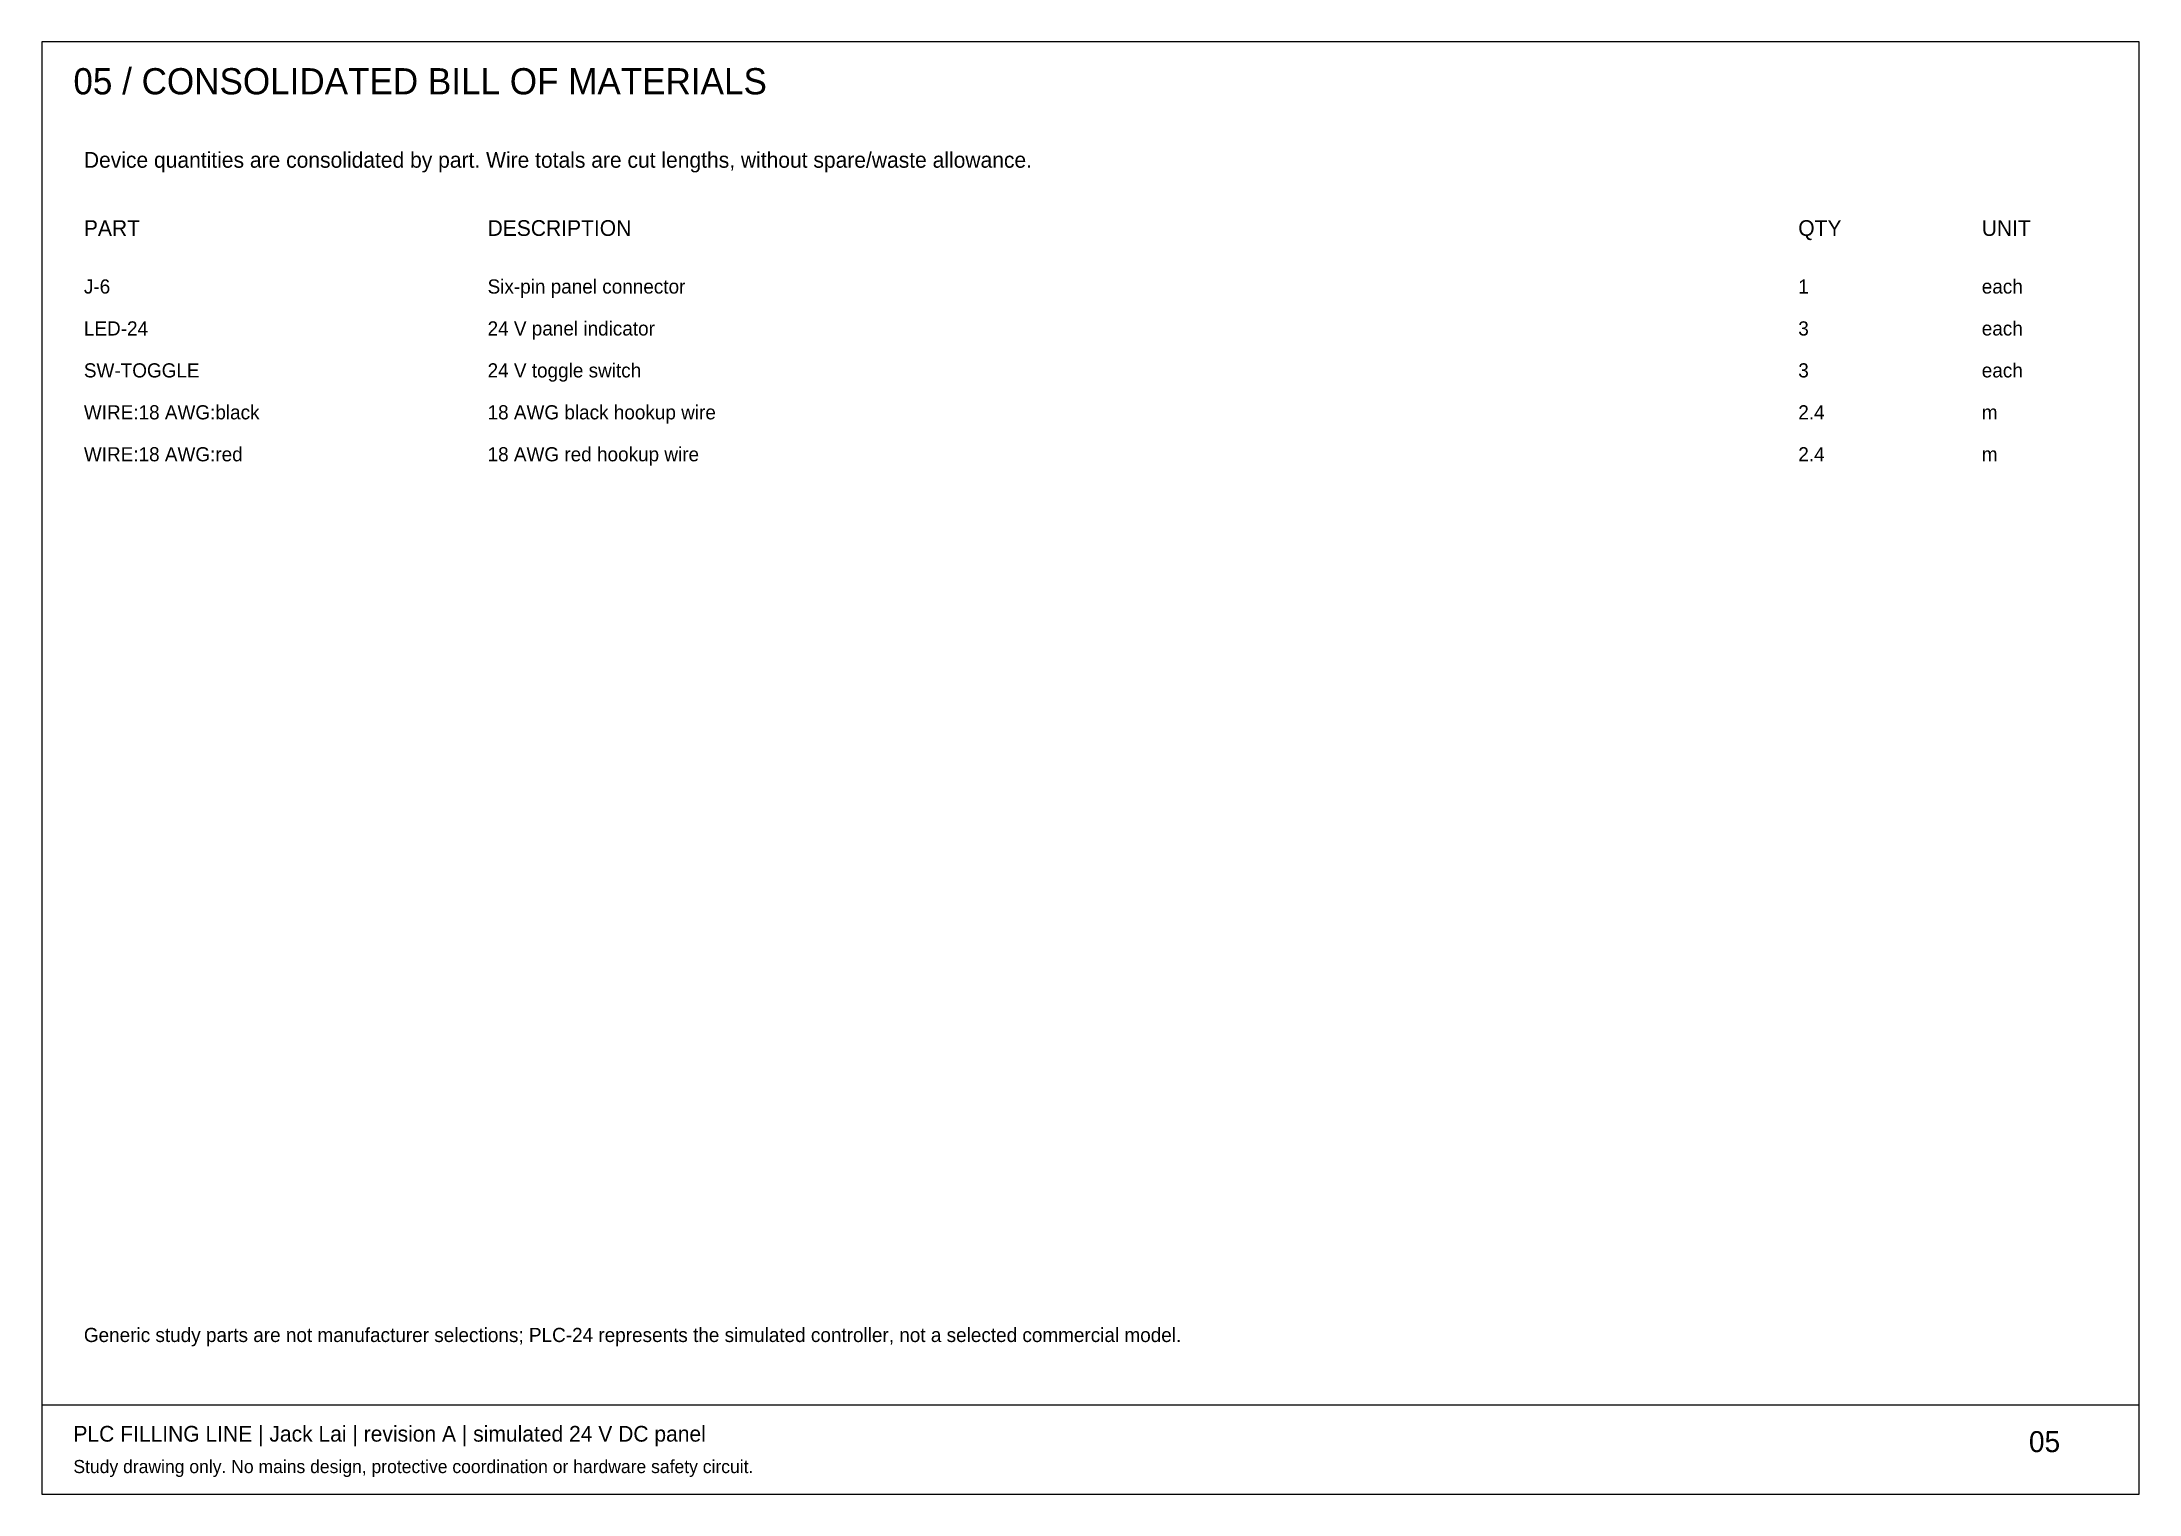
# Model space of a CAD drawing. Header units: millimetres. Extents: x 10 to 2170, y 10 to 287.
# Drawn here: x 1770 to 2170, y 10 to 287 of the extents above; entities that cross this region are included whole.
import ezdxf

# ---------------------------------------------------------------- set-up
doc = ezdxf.new("R2010")
doc.units = ezdxf.units.MM
doc.layers.add('SHEET_5', color=7, linetype='Continuous')

msp = doc.modelspace()

# ---------------------------------------------------------------- texts
at = {"layer": 'SHEET_5'}
for s, height, p in [('05 / CONSOLIDATED BILL OF MATERIALS', 5, (1776, 277)), ('Device quantities are consolidated by part. Wire totals are cut lengths, without spare/waste allowance.', 3, (1778, 263)), ('PART', 3, (1778, 250)), ('DESCRIPTION', 3, (1855, 250)), ('QTY', 3, (2105, 250)), ('UNIT', 3, (2140, 250)), ('J-6', 2.7, (1778, 239)), ('Six-pin panel connector', 2.7, (1855, 239)), ('1', 2.7, (2105, 239)), ('each', 2.7, (2140, 239)), ('LED-24', 2.7, (1778, 231)), ('24 V panel indicator', 2.7, (1855, 231)), ('3', 2.7, (2105, 231)), ('each', 2.7, (2140, 231)), ('SW-TOGGLE', 2.7, (1778, 223)), ('24 V toggle switch', 2.7, (1855, 223)), ('3', 2.7, (2105, 223)), ('each', 2.7, (2140, 223)), ('WIRE:18 AWG:black', 2.7, (1778, 215)), ('18 AWG black hookup wire', 2.7, (1855, 215)), ('2.4', 2.7, (2105, 215)), ('m', 2.7, (2140, 215)), ('WIRE:18 AWG:red', 2.7, (1778, 207)), ('18 AWG red hookup wire', 2.7, (1855, 207)), ('2.4', 2.7, (2105, 207)), ('m', 2.7, (2140, 207)), ('Generic study parts are not manufacturer selections; PLC-24 represents the simulated controller, not a selected commercial model.', 2.7, (1778, 39)), ('PLC FILLING LINE | Jack Lai | revision A | simulated 24 V DC panel', 3, (1776, 20)), ('05', 4, (2149, 18)), ('Study drawing only. No mains design, protective coordination or hardware safety circuit.', 2.5, (1776, 14))]:
    msp.add_text(s, height=height, dxfattribs=at).set_placement(p)

# ---------------------------------------------------------------- linework, layer by layer
at = {"layer": 'SHEET_5'}
msp.add_line((1770, 27), (2170, 27), dxfattribs=at)
msp.add_lwpolyline([(1770, 10), (2170, 10), (2170, 287), (1770, 287)], close=True, dxfattribs=at)

msp.set_redraw_order([(e.dxf.handle, doc.entitydb.next_handle()) for e in msp.query("TEXT MTEXT ATTDEF DIMENSION ARC_DIMENSION")])  # texts and dimensions are drawn at this point

doc.saveas('drawing.dxf')
